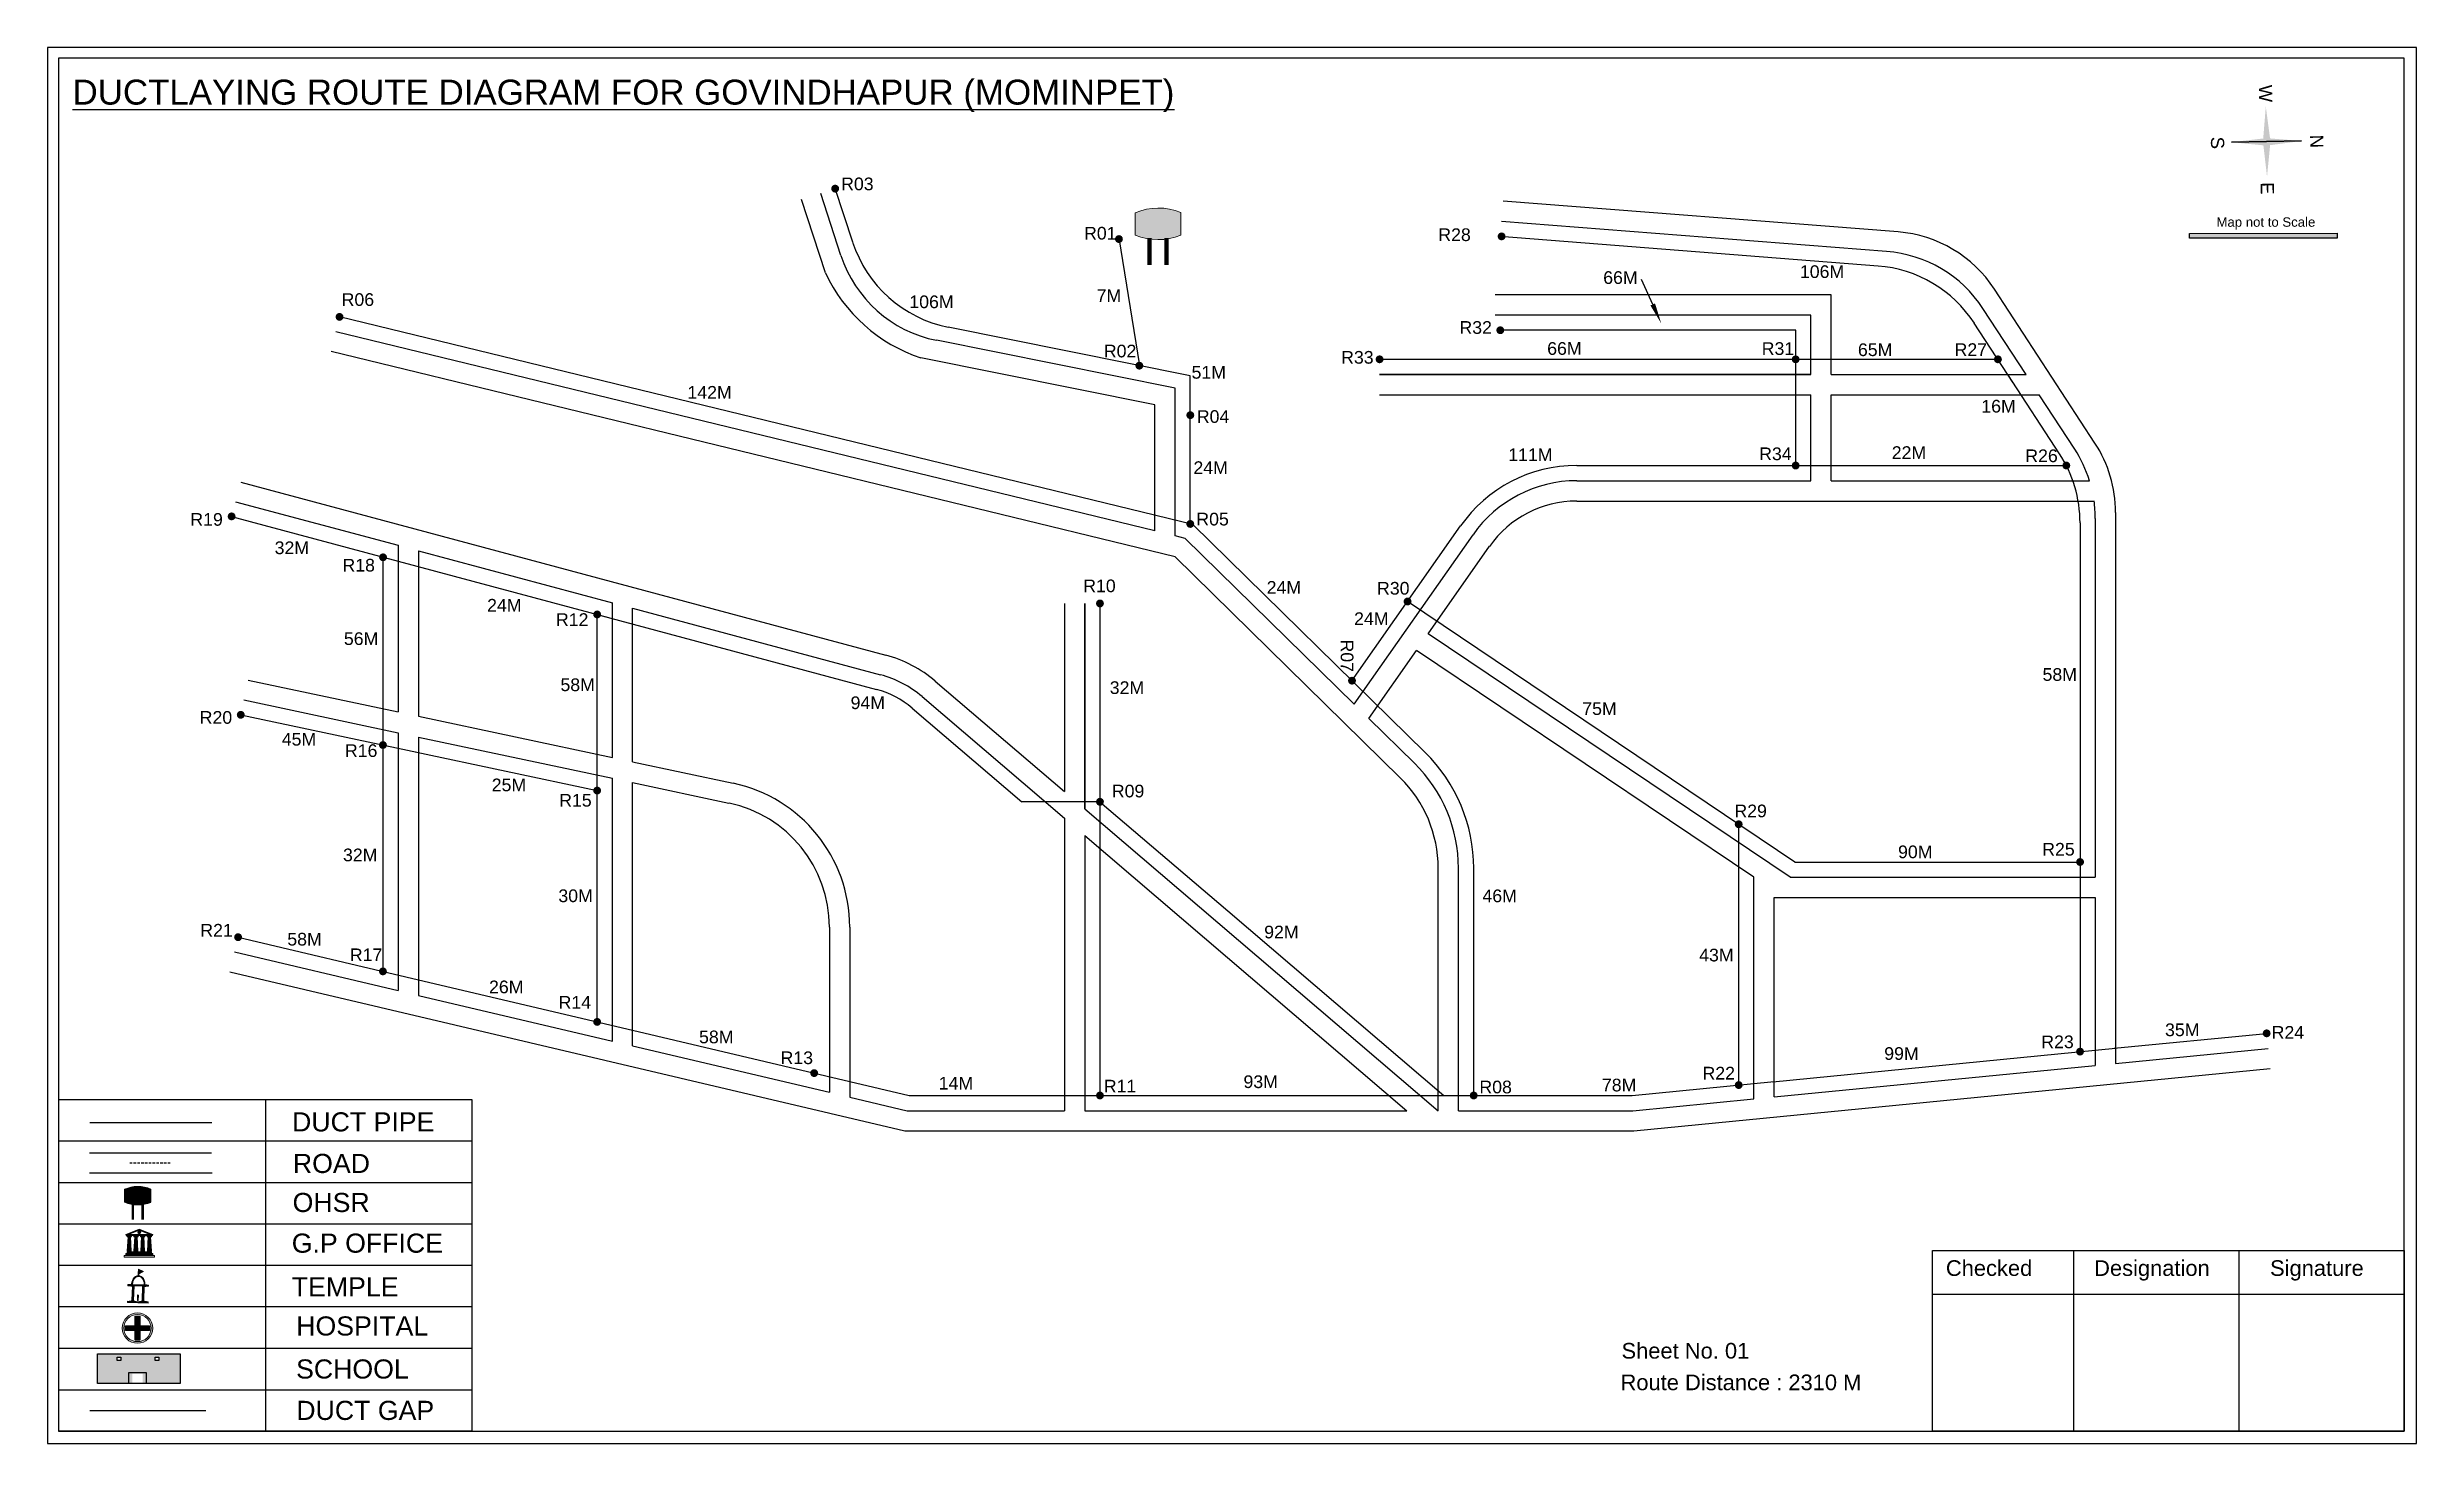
# Model space of a CAD drawing. Header units: inches. Extents: x 715 to 6358, y 46 to 1342.
# Drawn here: x 2664 to 3599, y 791 to 1342 of the extents above; entities that cross this region are included whole.
import ezdxf

# ---------------------------------------------------------------- set-up
doc = ezdxf.new("R2010")
doc.units = ezdxf.units.IN
doc.header["$MEASUREMENT"] = 0
doc.linetypes.add('DASHEDX2', pattern=[1.5, 1, -0.5])
for name, color, linetype in [('LANDMARK', 7, 'Continuous'), ('OHT', 7, 'Continuous'), ('PDF_Text', 5, 'Continuous'), ('pipe', 5, 'Continuous')]:
    doc.layers.add(name, color=color, linetype=linetype)
doc.styles.get("Standard").update_dxf_attribs({"font": 'arial.ttf'})

msp = doc.modelspace()

# ---------------------------------------------------------------- texts
at = {"color": 242, "true_color": 0xcd2027}
msp.add_text('%%UDUCTLAYING ROUTE DIAGRAM FOR GOVINDHAPUR (MOMINPET)', height=9.8438, dxfattribs=at).set_placement((2674.11, 1318.95))
for s, height, rotation, p in [('W', 5.2, 271.00631, (3536.62, 1326.7)), ('S', 5.2, 271.00631, (3517.66, 1306.23)), ('N', 5.2, 271.00631, (3556.81, 1307.02)), ('E', 5.2, 271.00631, (3537.3, 1288.28)), ('R07', 5, 270, (3174.4, 1107.96))]:
    msp.add_text(s, height=height, rotation=rotation).set_placement(p)
for s, height, p in [('R03', 5, (2977.31, 1285.17)), ('Map not to Scale', 3.7195, (3519.88, 1270.77)), ('R01', 5, (3073.15, 1265.72)), ('R28', 5, (3212.9, 1265.13)), ('66M', 5, (3277.95, 1248.22)), ('106M', 5, (3355.54, 1250.56)), ('R06', 5, (2780.26, 1239.55)), ('106M', 5, (3004.22, 1238.66)), ('7M', 5, (3078.1, 1241.06)), ('R32', 5, (3221.23, 1228.54)), ('66M', 5, (3255.85, 1220.25)), ('R31', 5, (3340.48, 1220.22)), ('65M', 5, (3378.43, 1219.76)), ('R27', 5, (3416.55, 1219.8)), ('R02', 5, (3080.95, 1219.25)), ('51M', 5, (3115.55, 1210.84)), ('R33', 5, (3174.56, 1216.76)), ('142M', 5, (2916.68, 1202.95)), ('R04', 5, (3117.63, 1193.41)), ('16M', 5, (3427.11, 1197.48)), ('24M', 5, (3116.29, 1173.25)), ('111M', 5, (3240.46, 1178.33)), ('R34', 5, (3339.47, 1178.71)), ('22M', 5, (3391.77, 1179.18)), ('R26', 5, (3444.45, 1177.92)), ('R19', 5, (2720.58, 1152.83)), ('R05', 5, (3117.44, 1152.95)), ('32M', 5, (2753.84, 1141.64)), ('R18', 5, (2780.58, 1134.78)), ('R10', 5, (3072.81, 1126.63)), ('24M', 5, (3145.18, 1126)), ('24M', 5, (2837.64, 1118.97)), ('R30', 5, (3188.72, 1125.67)), ('R12', 5, (2864.81, 1113.31)), ('24M', 5, (3179.67, 1113.68)), ('56M', 5, (2781.15, 1105.8)), ('58M', 5, (3451.25, 1091.66)), ('58M', 5, (2866.58, 1087.6)), ('94M', 5, (2981.05, 1080.51)), ('32M', 5, (3083.28, 1086.47)), ('R20', 5, (2724.27, 1074.73)), ('75M', 5, (3269.68, 1078.19)), ('45M', 5, (2756.65, 1066.12)), ('R16', 5, (2781.56, 1061.63)), ('25M', 5, (2839.46, 1048.11)), ('R15', 5, (2866.08, 1042.05)), ('R09', 5, (3084.11, 1045.69)), ('R29', 5, (3329.7, 1037.84)), ('32M', 5, (2780.79, 1020.49)), ('90M', 5, (3394.26, 1021.7)), ('R25', 5, (3451.13, 1022.73)), ('30M', 5, (2865.76, 1004.38)), ('46M', 5, (3230.3, 1004.35)), ('R21', 5, (2724.5, 990.78)), ('58M', 5, (2758.83, 987.26)), ('92M', 5, (3144.2, 990.08)), ('R17', 5, (2783.5, 981.09)), ('43M', 5, (3315.81, 981)), ('26M', 5, (2838.4, 968.43)), ('R14', 5, (2865.86, 962.34)), ('58M', 5, (2921.26, 948.7)), ('35M', 5, (3499.58, 951.51)), ('R24', 5, (3541.65, 950.5)), ('R13', 5, (2953.41, 940.48)), ('99M', 5, (3388.81, 942.15)), ('R23', 5, (3450.76, 946.76)), ('14M', 5, (3015.81, 930.45)), ('93M', 5, (3136.04, 931.04)), ('78M', 5, (3277.43, 929.72)), ('R22', 5, (3317.11, 934.41)), ('R11', 5, (3080.94, 929.29)), ('R08', 5, (3229.1, 928.95)), ('DUCT PIPE', 7.537, (2760.7, 913.93)), ('ROAD ', 7.537, (2761.02, 897.54)), ('OHSR', 7.537, (2760.92, 882.14)), ('G.P OFFICE', 7.537, (2760.58, 866.09)), ('Checked', 6.18, (3413.13, 856.94)), ('Designation', 6.1803, (3471.61, 856.94)), ('Signature', 6.18, (3541.02, 856.94)), ('TEMPLE', 7.537, (2760.58, 848.85)), ('HOSPITAL', 7.537, (2762.34, 833.43)), ('SCHOOL', 7.537, (2762.28, 816.46)), ('Sheet No. 01', 6.1803, (3285.17, 824.32)), ('Route Distance : 2310 M', 6.1803, (3284.78, 811.86)), ('DUCT GAP', 7.537, (2762.38, 800.13))]:
    msp.add_text(s, height=height).set_placement(p)

# ---------------------------------------------------------------- blocks, each defined once
blk = doc.blocks.new('OHT')
at = {"linetype": 'Continuous', "lineweight": 0, "true_color": 0x0ffffc}
blk.add_hatch(color=4, dxfattribs=at).paths.add_polyline_path([(0.012, 1), (0, 1, 0.101323), (-0.4, 0.916), (-0.4, 0.525, 0.194075), (0.399, 0.521), (0.399, 0.921, 0.097877)])
at = {"color": 4, "linetype": 'Continuous', "lineweight": 0, "true_color": 0x0ffffc, "flags": 128}
for points in [[(-0.4, 0.525), (-0.4, 0.916)], [(0.399, 0.521), (0.399, 0.921)]]:
    blk.add_lwpolyline(points, dxfattribs=at)
at = {"color": 4, "linetype": 'Continuous', "lineweight": 0, "true_color": 0x0ffffc, "const_width": 0.075, "flags": 128}
for points in [[(-0.15, 0), (-0.15, 0.475)], [(0.15, 0), (0.15, 0.473)]]:
    blk.add_lwpolyline(points, dxfattribs=at)
at = {"color": 4, "linetype": 'Continuous', "lineweight": 0, "true_color": 0x0ffffc}
for centre, radius, start, end in [((0.006, -0.019), 1.019, 67.3109, 113.4711), ((0.004, 1.513), 1.068, 247.7682, 291.7007)]:
    blk.add_arc(centre, radius, start, end, dxfattribs=at)
blk = doc.blocks.new('Government_Office')
at = {"linetype": 'Continuous', "lineweight": 0, "true_color": 0xff0000}
h = blk.add_hatch(color=1, dxfattribs=at)
h.paths.add_polyline_path([(0.44, 0.72), (0.45, 0.75), (0, 0.93), (-0.45, 0.75), (-0.44, 0.72)])
h.paths.add_polyline_path([(0.355, 0.75), (-0.355, 0.75), (0, 0.9)], flags=16)
h.paths.add_polyline_path([(0, 0.778, -1), (0, 0.872, -1)], flags=0)
h = blk.add_hatch(color=1, dxfattribs=at)
edge = h.paths.add_edge_path()
edge.add_arc((0, 0.825), 0.0467, 90, 270)
edge.add_arc((0, 0.825), 0.0467, 270, 450)
for points in [[(-0.5, 0.05), (0.5, 0.05), (0.5, 0), (-0.5, 0)], [(-0.45, 0.075), (-0.45, 0.12), (0.45, 0.12), (0.45, 0.075)], [(-0.4, 0.14), (-0.4, 0.18), (0.4, 0.18), (0.4, 0.14)]]:
    blk.add_hatch(color=1, dxfattribs=at).paths.add_polyline_path(points)
h = blk.add_hatch(color=1, dxfattribs=at)
edge = h.paths.add_edge_path()
edge.add_line((-0.27, 0.195), (-0.295, 0.675))
edge.add_line((-0.295, 0.675), (-0.29, 0.675))
edge.add_arc((-0.278, 0.688), 0.0176, 225.30401, 441.56588)
edge.add_line((-0.275, 0.705), (-0.395, 0.705))
edge.add_arc((-0.392, 0.688), 0.0176, 98.43412, 314.69599)
edge.add_line((-0.38, 0.675), (-0.375, 0.675))
edge.add_line((-0.375, 0.675), (-0.4, 0.195))
edge.add_line((-0.4, 0.195), (-0.27, 0.195))
h = blk.add_hatch(color=1, dxfattribs=at)
edge = h.paths.add_edge_path()
edge.add_line((-0.047, 0.195), (-0.072, 0.675))
edge.add_line((-0.072, 0.675), (-0.067, 0.675))
edge.add_arc((-0.054, 0.688), 0.0176, 225.30401, 441.56588)
edge.add_line((-0.052, 0.705), (-0.172, 0.705))
edge.add_arc((-0.169, 0.688), 0.0176, 98.43412, 314.69599)
edge.add_line((-0.157, 0.675), (-0.152, 0.675))
edge.add_line((-0.152, 0.675), (-0.177, 0.195))
edge.add_line((-0.177, 0.195), (-0.047, 0.195))
h = blk.add_hatch(color=1, dxfattribs=at)
edge = h.paths.add_edge_path()
edge.add_line((0.177, 0.195), (0.152, 0.675))
edge.add_line((0.152, 0.675), (0.157, 0.675))
edge.add_arc((0.169, 0.688), 0.0176, 225.30401, 441.56588)
edge.add_line((0.172, 0.705), (0.052, 0.705))
edge.add_arc((0.054, 0.688), 0.0176, 98.43412, 314.69599)
edge.add_line((0.067, 0.675), (0.072, 0.675))
edge.add_line((0.072, 0.675), (0.047, 0.195))
edge.add_line((0.047, 0.195), (0.177, 0.195))
h = blk.add_hatch(color=1, dxfattribs=at)
edge = h.paths.add_edge_path()
edge.add_line((0.4, 0.195), (0.375, 0.675))
edge.add_line((0.375, 0.675), (0.38, 0.675))
edge.add_arc((0.392, 0.688), 0.0176, 225.30401, 441.56588)
edge.add_line((0.395, 0.705), (0.275, 0.705))
edge.add_arc((0.278, 0.688), 0.0176, 98.43412, 314.69599)
edge.add_line((0.29, 0.675), (0.295, 0.675))
edge.add_line((0.295, 0.675), (0.27, 0.195))
edge.add_line((0.27, 0.195), (0.4, 0.195))
at = {"color": 1, "linetype": 'Continuous', "lineweight": 0, "true_color": 0xff0000, "flags": 128}
for points in [[(-0.45, 0.75), (-0.44, 0.72), (0.44, 0.72), (0.45, 0.75), (0, 0.93)], [(-0.355, 0.75), (0.355, 0.75), (0, 0.9)], [(-0.5, 0.05), (0.5, 0.05), (0.5, 0), (-0.5, 0)], [(-0.45, 0.075), (-0.45, 0.12), (0.45, 0.12), (0.45, 0.075)], [(-0.4, 0.14), (-0.4, 0.18), (0.4, 0.18), (0.4, 0.14)]]:
    blk.add_lwpolyline(points, close=True, dxfattribs=at)
for points in [[(0, 0.872, 1), (0, 0.778, 1)], [(-0.27, 0.195), (-0.295, 0.675), (-0.29, 0.675, 1.379694), (-0.275, 0.705), (-0.395, 0.705, 1.379694), (-0.38, 0.675), (-0.375, 0.675), (-0.4, 0.195)], [(-0.047, 0.195), (-0.072, 0.675), (-0.067, 0.675, 1.379694), (-0.052, 0.705), (-0.172, 0.705, 1.379694), (-0.157, 0.675), (-0.152, 0.675), (-0.177, 0.195)], [(0.177, 0.195), (0.152, 0.675), (0.157, 0.675, 1.379694), (0.172, 0.705), (0.052, 0.705, 1.379694), (0.067, 0.675), (0.072, 0.675), (0.047, 0.195)], [(0.4, 0.195), (0.375, 0.675), (0.38, 0.675, 1.379694), (0.395, 0.705), (0.275, 0.705, 1.379694), (0.29, 0.675), (0.295, 0.675), (0.27, 0.195)]]:
    blk.add_lwpolyline(points, format="xyb", close=True, dxfattribs=at)
blk = doc.blocks.new('Temple')
at = {"linetype": 'Continuous', "lineweight": 0, "true_color": 0xff0000}
h = blk.add_hatch(color=1, dxfattribs=at)
edge = h.paths.add_edge_path()
edge.add_line((0.175, 0.49), (0.225, 0.49))
edge.add_line((0.225, 0.49), (0.225, 0.497))
edge.add_line((0.225, 0.497), (0.307, 0.497))
edge.add_line((0.307, 0.497), (0.307, 0.533))
edge.add_line((0.307, 0.533), (0.257, 0.533))
edge.add_line((0.257, 0.533), (0.257, 0.54))
edge.add_line((0.257, 0.54), (0.2, 0.54))
edge.add_spline(control_points=[(0.2, 0.54), (0.2, 0.589), (0.19, 0.638), (0.142, 0.743), (0.092, 0.79), (0.027, 0.805), (0.02, 0.806), (0.012, 0.806)], knot_values=[4.712389, 4.712389, 4.712389, 4.712389, 5.278166, 5.278166, 6.117402, 6.117402, 6.223801, 6.223801, 6.223801, 6.223801], degree=3, periodic=0)
edge.add_line((0.012, 0.806), (0.012, 0.79))
edge.add_line((0.012, 0.79), (-0.012, 0.79))
edge.add_line((-0.012, 0.79), (-0.012, 0.806))
edge.add_spline(control_points=[(-0.012, 0.806), (-0.055, 0.802), (-0.096, 0.781), (-0.171, 0.699), (-0.197, 0.628), (-0.2, 0.55), (-0.2, 0.545), (-0.2, 0.54)], knot_values=[6.343965, 6.343965, 6.343965, 6.343965, 6.956638, 6.956638, 7.795874, 7.795874, 7.853982, 7.853982, 7.853982, 7.853982], degree=3, periodic=0)
edge.add_line((-0.2, 0.54), (-0.257, 0.54))
edge.add_line((-0.257, 0.54), (-0.257, 0.533))
edge.add_line((-0.257, 0.533), (-0.307, 0.533))
edge.add_line((-0.307, 0.533), (-0.307, 0.497))
edge.add_line((-0.307, 0.497), (-0.225, 0.497))
edge.add_line((-0.225, 0.497), (-0.225, 0.49))
edge.add_line((-0.225, 0.49), (-0.175, 0.49))
edge.add_line((-0.175, 0.49), (-0.175, 0.07))
edge.add_arc((-0.205, 0.07), 0.03, -90, 0, ccw=False)
edge.add_line((-0.205, 0.04), (-0.257, 0.04))
edge.add_line((-0.257, 0.04), (-0.257, 0.033))
edge.add_line((-0.257, 0.033), (-0.307, 0.033))
edge.add_line((-0.307, 0.033), (-0.307, 0))
edge.add_line((-0.307, 0), (0.307, 0))
edge.add_line((0.307, 0), (0.307, 0.033))
edge.add_line((0.307, 0.033), (0.257, 0.033))
edge.add_line((0.257, 0.033), (0.257, 0.04))
edge.add_line((0.257, 0.04), (0.205, 0.04))
edge.add_arc((0.205, 0.07), 0.03, 180, 270, ccw=False)
edge.add_line((0.175, 0.07), (0.175, 0.49))
h.paths.add_polyline_path([(0.125, 0.07, -0.414214), (0.095, 0.04), (0.05, 0.04), (0.05, 0.033), (-0.05, 0.033), (-0.05, 0.04), (-0.095, 0.04, -0.414214), (-0.125, 0.07), (-0.125, 0.497), (0.125, 0.497)], flags=16)
edge = h.paths.add_edge_path(flags=16)
edge.add_ellipse((0, 0.54), major_axis=(0, 0.242), ratio=0.722808, start_angle=270, end_angle=450, ccw=False)
edge.add_line((0.175, 0.54), (-0.175, 0.54))
h.paths.add_polyline_path([(0.012, 0.23), (0.012, 0.07), (-0.012, 0.07), (-0.012, 0.23)], flags=0)
h = blk.add_hatch(color=1, dxfattribs=at)
edge = h.paths.add_edge_path()
edge.add_line((0.012, 0.857), (0, 0.85))
edge.add_line((0, 0.85), (-0.003, 0.925))
edge.add_line((-0.003, 0.925), (-0.012, 0.925))
edge.add_line((-0.012, 0.925), (-0.012, 0.806))
edge.add_spline(control_points=[(-0.012, 0.806), (-0.004, 0.807), (0.004, 0.807), (0.012, 0.806)], knot_values=[6.223801, 6.223801, 6.223801, 6.223801, 6.343965, 6.343965, 6.343965, 6.343965], degree=3, periodic=0)
edge.add_line((0.012, 0.806), (0.012, 0.857))
h = blk.add_hatch(color=1, dxfattribs=at)
edge = h.paths.add_edge_path()
edge.add_line((0.012, 0.79), (0.012, 0.806))
edge.add_spline(control_points=[(0.012, 0.806), (0.004, 0.807), (-0.004, 0.807), (-0.012, 0.806)], knot_values=[6.223801, 6.223801, 6.223801, 6.223801, 6.343965, 6.343965, 6.343965, 6.343965], degree=3, periodic=0)
edge.add_line((-0.012, 0.806), (-0.012, 0.79))
edge.add_line((-0.012, 0.79), (0.012, 0.79))
at = {"linetype": 'Continuous', "lineweight": 0, "true_color": 0xe66000}
blk.add_hatch(color=32, dxfattribs=at).paths.add_polyline_path([(-0.006, 1), (0.147, 0.931), (0, 0.85)])
at = {"color": 1, "linetype": 'Continuous', "lineweight": 0, "true_color": 0xff0000, "flags": 128}
for points in [[(0.012, 0.925), (-0.012, 0.925), (-0.012, 0.79), (0.012, 0.79)], [(0.012, 0.23), (-0.012, 0.23), (-0.012, 0.07), (0.012, 0.07)]]:
    blk.add_lwpolyline(points, close=True, dxfattribs=at)
at = {"color": 32, "linetype": 'Continuous', "lineweight": 0, "true_color": 0xe66000, "flags": 128}
blk.add_lwpolyline([(-0.006, 1), (0.147, 0.931), (0, 0.85), (-0.006, 1)], dxfattribs=at)
at = {"color": 1, "linetype": 'Continuous', "lineweight": 0, "true_color": 0xff0000, "flags": 128}
blk.add_lwpolyline([(0.2, 0.54), (0.257, 0.54), (0.257, 0.533), (0.307, 0.533), (0.307, 0.497), (0.225, 0.497), (0.225, 0.49), (0.175, 0.49), (0.175, 0.07, 0.414214), (0.205, 0.04), (0.257, 0.04), (0.257, 0.033), (0.307, 0.033), (0.307, 0), (-0.307, 0), (-0.307, 0.033), (-0.257, 0.033), (-0.257, 0.04), (-0.205, 0.04, 0.414214), (-0.175, 0.07), (-0.175, 0.49), (-0.225, 0.49), (-0.225, 0.497), (-0.307, 0.497), (-0.307, 0.533), (-0.257, 0.533), (-0.257, 0.54), (-0.2, 0.54)], format="xyb", dxfattribs=at)
blk.add_lwpolyline([(-0.175, 0.54), (0.175, 0.54)], dxfattribs=at)
blk.add_lwpolyline([(0.125, 0.497), (0.125, 0.07, -0.414214), (0.095, 0.04), (0.05, 0.04), (0.05, 0.033), (-0.05, 0.033), (-0.05, 0.04), (-0.095, 0.04, -0.414214), (-0.125, 0.07), (-0.125, 0.497)], format="xyb", close=True, dxfattribs=at)
at = {"color": 1, "linetype": 'Continuous', "lineweight": 0, "true_color": 0xff0000}
blk.add_ellipse((0, 0.54), major_axis=(0, 0.242), ratio=0.722808, start_param=4.712389, end_param=7.853982, dxfattribs=at)
blk.add_open_spline([(0.2, 0.54), (0.2, 0.589), (0.19, 0.638), (0.142, 0.743), (0.092, 0.79), (-0.023, 0.816), (-0.085, 0.794), (-0.171, 0.699), (-0.197, 0.628), (-0.2, 0.55), (-0.2, 0.545), (-0.2, 0.54)], degree=3, knots=[4.712389, 4.712389, 4.712389, 4.712389, 5.278166, 5.278166, 6.117402, 6.117402, 6.956638, 6.956638, 7.795874, 7.795874, 7.853982, 7.853982, 7.853982, 7.853982], dxfattribs=at)
blk = doc.blocks.new('*U23')
at = {"color": 0, "linetype": 'DASHEDX2', "transparency": 16777216}
blk.add_line((-8.22, 0), (8.01, 0), dxfattribs=at)
blk = doc.blocks.new('Hospital')
at = {"linetype": 'Continuous', "lineweight": 0, "true_color": 0x000000}
h = blk.add_hatch(color=18, dxfattribs=at)
h.paths.add_polyline_path([(-0.5, 0, 1), (0.5, 0, 1)])
h.paths.add_polyline_path([(0.446, 0, -1), (-0.446, 0, -1)], flags=16)
at = {"linetype": 'Continuous', "true_color": 0xff0000}
blk.add_hatch(color=1, dxfattribs=at).paths.add_polyline_path([(-0.394, 0.08), (-0.08, 0.08), (-0.08, 0.394), (0.08, 0.394), (0.08, 0.08), (0.394, 0.08), (0.394, -0.08), (0.08, -0.08), (0.08, -0.394), (-0.08, -0.394), (-0.08, -0.08), (-0.394, -0.08)])
at = {"color": 1, "linetype": 'Continuous', "true_color": 0xff0000, "flags": 128}
blk.add_lwpolyline([(-0.394, 0.08), (-0.08, 0.08), (-0.08, 0.394), (0.08, 0.394), (0.08, 0.08), (0.394, 0.08), (0.394, -0.08), (0.08, -0.08), (0.08, -0.394), (-0.08, -0.394), (-0.08, -0.08), (-0.394, -0.08)], close=True, dxfattribs=at)
at = {"color": 18, "linetype": 'Continuous', "lineweight": 0, "true_color": 0x000000}
for radius in [0.5, 0.446]:
    blk.add_circle((0, 0), radius, dxfattribs=at)

# ---------------------------------------------------------------- hatches: boundary and pattern name
at = {"ltscale": 0.5}
h = msp.add_hatch(color=5, dxfattribs=at)
h.dxf.hatch_style = 1
h.paths.add_polyline_path([(2976.52, 1285.8, 1), (2973.4, 1285.8, 1)])
h = msp.add_hatch(color=5, dxfattribs=at)
h.dxf.hatch_style = 1
h.paths.add_polyline_path([(3088.45, 1265.91, 1), (3085.33, 1265.91, 1)])
h = msp.add_hatch(color=5, dxfattribs=at)
h.dxf.hatch_style = 1
h.paths.add_polyline_path([(3239.41, 1266.96, 1), (3236.3, 1266.96, 1)])
at = {"true_color": 0x0093dd}
h = msp.add_hatch(color=142, dxfattribs=at)
h.dxf.hatch_style = 1
h.paths.add_polyline_path([(3509.19, 1268.14), (3509.19, 1266.2), (3567.47, 1266.33), (3567.47, 1268.27)])
at = {"ltscale": 0.5}
h = msp.add_hatch(color=5, dxfattribs=at)
h.dxf.hatch_style = 1
h.paths.add_polyline_path([(2780.99, 1235.21, 1), (2777.87, 1235.21, 1)])
h = msp.add_hatch(color=5, dxfattribs=at)
h.dxf.hatch_style = 1
h.paths.add_polyline_path([(3238.91, 1229.95, 1), (3235.79, 1229.95, 1)])
h = msp.add_hatch(color=5, dxfattribs=at)
h.dxf.hatch_style = 1
h.paths.add_polyline_path([(3096.51, 1215.96, 1), (3093.39, 1215.96, 1)])
h = msp.add_hatch(color=5, dxfattribs=at)
h.dxf.hatch_style = 1
h.paths.add_polyline_path([(3191.29, 1218.48, 1), (3188.17, 1218.48, 1)])
h = msp.add_hatch(color=5, dxfattribs=at)
h.dxf.hatch_style = 1
h.paths.add_polyline_path([(3355.43, 1218.48, 1), (3352.31, 1218.48, 1)])
h = msp.add_hatch(color=5, dxfattribs=at)
h.dxf.hatch_style = 1
h.paths.add_polyline_path([(3435.22, 1218.48, 1), (3432.1, 1218.48, 1)])
h = msp.add_hatch(color=5, dxfattribs=at)
h.dxf.hatch_style = 1
h.paths.add_polyline_path([(3116.62, 1196.45, 1), (3113.5, 1196.45, 1)])
h = msp.add_hatch(color=5, dxfattribs=at)
h.dxf.hatch_style = 1
h.paths.add_polyline_path([(3355.43, 1176.59, 1), (3352.31, 1176.59, 1)])
h = msp.add_hatch(color=5, dxfattribs=at)
h.dxf.hatch_style = 1
h.paths.add_polyline_path([(3462.19, 1176.59, 1), (3459.08, 1176.59, 1)])
h = msp.add_hatch(color=5, dxfattribs=at)
h.dxf.hatch_style = 1
h.paths.add_polyline_path([(2738.42, 1156.53, 1), (2735.3, 1156.53, 1)])
h = msp.add_hatch(color=5, dxfattribs=at)
h.dxf.hatch_style = 1
h.paths.add_polyline_path([(3116.6, 1153.55, 1), (3113.48, 1153.55, 1)])
h = msp.add_hatch(color=5, dxfattribs=at)
h.dxf.hatch_style = 1
h.paths.add_polyline_path([(2798.16, 1140.38, 1), (2795.04, 1140.38, 1)])
h = msp.add_hatch(color=5, dxfattribs=at)
h.dxf.hatch_style = 1
h.paths.add_polyline_path([(3080.97, 1122.18, 1), (3077.85, 1122.18, 1)])
h = msp.add_hatch(color=5, dxfattribs=at)
h.dxf.hatch_style = 1
h.paths.add_polyline_path([(3202.33, 1122.96, 1), (3199.21, 1122.96, 1)])
h = msp.add_hatch(color=5, dxfattribs=at)
h.dxf.hatch_style = 1
h.paths.add_polyline_path([(2882.61, 1117.85, 1), (2879.49, 1117.85, 1)])
h = msp.add_hatch(color=5, dxfattribs=at)
h.dxf.hatch_style = 1
h.paths.add_polyline_path([(3180.4, 1091.71, 1), (3177.28, 1091.71, 1)])
h = msp.add_hatch(color=5, dxfattribs=at)
h.dxf.hatch_style = 1
h.paths.add_polyline_path([(2742.03, 1078.26, 1), (2738.91, 1078.26, 1)])
h = msp.add_hatch(color=5, dxfattribs=at)
h.dxf.hatch_style = 1
h.paths.add_polyline_path([(2798.11, 1066.34, 1), (2794.99, 1066.34, 1)])
h = msp.add_hatch(color=5, dxfattribs=at)
h.dxf.hatch_style = 1
h.paths.add_polyline_path([(2882.61, 1048.38, 1), (2879.49, 1048.38, 1)])
h = msp.add_hatch(color=5, dxfattribs=at)
h.dxf.hatch_style = 1
h.paths.add_polyline_path([(3080.97, 1043.94, 1), (3077.85, 1043.94, 1)])
h = msp.add_hatch(color=5, dxfattribs=at)
h.dxf.hatch_style = 1
h.paths.add_polyline_path([(3332.95, 1035.1, 1), (3329.83, 1035.1, 1)])
h = msp.add_hatch(color=5, dxfattribs=at)
h.dxf.hatch_style = 1
h.paths.add_polyline_path([(3467.62, 1020.2, 1), (3464.5, 1020.2, 1)])
h = msp.add_hatch(color=5, dxfattribs=at)
h.dxf.hatch_style = 1
h.paths.add_polyline_path([(2740.97, 990.55, 1), (2737.85, 990.55, 1)])
h = msp.add_hatch(color=5, dxfattribs=at)
h.dxf.hatch_style = 1
h.paths.add_polyline_path([(2798.11, 977.06, 1), (2794.99, 977.06, 1)])
h = msp.add_hatch(color=5, dxfattribs=at)
h.dxf.hatch_style = 1
h.paths.add_polyline_path([(2882.61, 957.13, 1), (2879.49, 957.13, 1)])
h = msp.add_hatch(color=5, dxfattribs=at)
h.dxf.hatch_style = 1
h.paths.add_polyline_path([(3541.22, 952.62, 1), (3538.1, 952.62, 1)])
h = msp.add_hatch(color=5, dxfattribs=at)
h.dxf.hatch_style = 1
h.paths.add_polyline_path([(3467.62, 945.41, 1), (3464.5, 945.41, 1)])
h = msp.add_hatch(color=5, dxfattribs=at)
h.dxf.hatch_style = 1
h.paths.add_polyline_path([(2968.23, 936.93, 1), (2965.12, 936.93, 1)])
h = msp.add_hatch(color=5, dxfattribs=at)
h.dxf.hatch_style = 1
h.paths.add_polyline_path([(3080.97, 928.1, 1), (3077.85, 928.1, 1)])
h = msp.add_hatch(color=5, dxfattribs=at)
h.dxf.hatch_style = 1
h.paths.add_polyline_path([(3228.42, 928.1, 1), (3225.3, 928.1, 1)])
h = msp.add_hatch(color=5, dxfattribs=at)
h.dxf.hatch_style = 1
h.paths.add_polyline_path([(3332.95, 932.22, 1), (3329.83, 932.22, 1)])
at = {"true_color": 0xc8c92d}
h = msp.add_hatch(color=52, dxfattribs=at)
h.dxf.hatch_style = 1
h.paths.add_polyline_path([(2690.39, 826.16), (2683.92, 826.16), (2683.92, 814.52), (2690.39, 814.52)])
h.paths.add_polyline_path([(2716.48, 826.16), (2710.01, 826.16), (2710.01, 814.52), (2716.48, 814.52)])
at = {"true_color": 0x293189}
h = msp.add_hatch(color=177, dxfattribs=at)
h.dxf.hatch_style = 1
h.paths.add_polyline_path([(2710.01, 826.16), (2690.39, 826.16), (2690.39, 814.52), (2697.75, 814.52), (2697.75, 818.33), (2701.8, 818.33), (2701.8, 814.52), (2710.01, 814.52)])
h.paths.add_polyline_path([(2693.19, 823.56), (2691.75, 823.56), (2691.75, 824.89), (2693.19, 824.89)], flags=16)
h.paths.add_polyline_path([(2706.71, 823.56), (2706.71, 824.89), (2708.15, 824.89), (2708.15, 823.56)], flags=16)

# ---------------------------------------------------------------- linework, layer by layer
for p, q in [((3525.77, 1304.12), (3553.39, 1304.6)), ((3553.39, 1304.6), (3525.77, 1304.12)), ((3525.77, 1304.12), (3553.39, 1304.6)), ((3539.56, 1304.36), (3525.77, 1304.12)), ((2971.08, 1252.56), (2961.65, 1281.46)), ((2977.24, 1259.48), (2969.26, 1283.94)), ((3394.31, 1268.7), (3238.43, 1280.81)), ((3389.76, 1261.03), (3237.81, 1272.84)), ((3367.87, 1243.95), (3235.28, 1243.95)), ((3297.48, 1240.12), (3293.06, 1249.99)), ((3367.87, 1212.48), (3367.87, 1243.95)), ((3471.94, 1185.42), (3432.31, 1246.17)), ((3359.87, 1235.95), (3235.28, 1235.95)), ((3359.87, 1212.48), (3359.87, 1235.95)), ((3444.74, 1212.48), (3427.76, 1238.5)), ((3101.04, 1150.78), (2778.01, 1229.38)), ((3109.04, 1207.09), (3014.93, 1225.97)), ((3109.04, 1140.6), (2776.12, 1221.61)), ((3101.04, 1200.53), (3008.78, 1219.05)), ((3109.04, 1148.83), (3109.04, 1207.09)), ((3359.87, 1212.48), (3189.73, 1212.48)), ((3189.73, 1212.48), (3359.87, 1212.48)), ((3367.87, 1212.48), (3444.74, 1212.48)), ((3101.04, 1150.78), (3101.04, 1200.53)), ((3189.73, 1204.48), (3359.87, 1204.48)), ((3359.87, 1170.59), (3359.87, 1204.48)), ((3367.87, 1170.59), (3367.87, 1204.48)), ((3367.87, 1204.48), (3449.96, 1204.48)), ((3463.94, 1183.05), (3449.96, 1204.48)), ((2740.49, 1170.06), (2994.93, 1101.79)), ((3267.51, 1170.59), (3359.87, 1170.59)), ((3367.87, 1170.59), (3469.8, 1170.59)), ((2738.42, 1162.33), (2802.55, 1145.12)), ((3267.51, 1162.59), (3471.59, 1162.59)), ((3472.06, 1155.73), (3472.06, 1014.2)), ((3480.06, 1158.11), (3480.06, 940.76)), ((2802.55, 1145.12), (2802.55, 1079.38)), ((2810.55, 1142.98), (2887.05, 1122.45)), ((2810.55, 1142.98), (2810.55, 1077.68)), ((3113.07, 1147.85), (3109.04, 1148.83)), ((3197.88, 1053.41), (3109.04, 1140.6)), ((3109.04, 1140.6), (3109.04, 1140.6)), ((3179.69, 1082.48), (3113.07, 1147.85)), ((3179.69, 1082.48), (3226.58, 1149.31)), ((3208.94, 1110.24), (3233.13, 1144.72)), ((2887.05, 1061.42), (2887.05, 1122.45)), ((3065.41, 1122.18), (3065.41, 1048)), ((3073.41, 1041.17), (3073.41, 1122.18)), ((3073.41, 1122.18), (3073.41, 1041.17)), ((2895.05, 1120.31), (2992.86, 1094.06)), ((2895.05, 1059.71), (2895.05, 1120.31)), ((3202.3, 1114.7), (3202.17, 1114.79)), ((3185.48, 1076.8), (3204.34, 1103.69)), ((3337.39, 1014.2), (3204.34, 1103.69)), ((3351.72, 1014.2), (3208.94, 1110.24)), ((2743.38, 1091.96), (2802.55, 1079.38)), ((3009.25, 1085.44), (3065.41, 1037.48)), ((3014.44, 1091.52), (3065.41, 1048)), ((2741.72, 1084.13), (2802.55, 1071.2)), ((2810.55, 1077.68), (2887.05, 1061.42)), ((3203.48, 1059.12), (3185.48, 1076.8)), ((2802.55, 1071.2), (2802.55, 969.48)), ((2810.55, 1069.5), (2887.05, 1053.24)), ((2810.55, 1069.5), (2810.55, 967.6)), ((2895.05, 1059.71), (2934.74, 1051.28)), ((2887.05, 949.55), (2887.05, 1053.24)), ((2895.05, 1051.54), (2933.07, 1043.45)), ((2895.05, 947.66), (2895.05, 1051.54)), ((3065.41, 1037.48), (3065.41, 922.1)), ((3073.41, 1041.17), (3125.91, 996.35)), ((3073.41, 1030.65), (3073.41, 922.1)), ((3073.41, 1030.65), (3120.72, 990.26)), ((3212.86, 922.1), (3212.86, 1017.73)), ((3220.86, 922.1), (3220.86, 1017.73)), ((3337.39, 926.78), (3337.39, 1014.2)), ((3351.72, 1014.2), (3472.06, 1014.2)), ((3345.39, 927.57), (3345.39, 1006.2)), ((3345.39, 1006.2), (3472.06, 1006.2)), ((3472.06, 1006.2), (3472.06, 939.97)), ((2972.68, 994.54), (2972.68, 929.35)), ((2980.68, 994.54), (2980.68, 927.46)), ((3125.91, 996.35), (3212.86, 922.1)), ((2738.03, 984.71), (2802.55, 969.48)), ((3120.72, 990.26), (3200.54, 922.1)), ((2736.2, 976.92), (3002.46, 914.1)), ((2810.55, 967.6), (2887.05, 949.55)), ((2895.05, 947.66), (2972.68, 929.35)), ((3480.06, 940.76), (3540.24, 946.65)), ((3290.02, 914.1), (3541.02, 938.69)), ((3345.39, 927.57), (3472.06, 939.97)), ((2668.5, 926.37), (2668.5, 796.99)), ((2750.16, 926.37), (2750.16, 795.72)), ((2980.68, 927.46), (3003.39, 922.1)), ((3289.63, 922.1), (3337.39, 926.78)), ((3003.39, 922.1), (3065.41, 922.1)), ((3073.41, 922.1), (3200.54, 922.1)), ((3220.86, 922.1), (3289.63, 922.1)), ((2831.81, 910.04), (2668.5, 910.04)), ((3002.46, 914.1), (3290.02, 914.1)), ((2680.74, 905.53), (2728.92, 905.53)), ((2680.74, 897.63), (2729.17, 897.63)), ((2831.81, 893.71), (2668.5, 893.71)), ((2831.81, 877.38), (2668.5, 877.38)), ((2831.81, 861.04), (2668.5, 861.04)), ((2831.81, 844.71), (2668.5, 844.71)), ((2668.5, 828.38), (2831.81, 828.38)), ((2668.5, 812.05), (2831.81, 812.05)), ((2668.5, 796.99), (2668.5, 795.72)), ((2668.5, 796.74), (2668.5, 795.74)), ((2831.81, 795.72), (2668.5, 795.72))]:
    msp.add_line(p, q)
at = {"color": 1}
msp.add_line((3553.39, 1304.6), (3539.57, 1304.36), dxfattribs=at)
at = {"color": 5}
msp.add_line((3086.91, 1266.41), (3095.03, 1216.02), dxfattribs=at)
at = {"color": 242, "true_color": 0xcd2027}
for p, q in [((3463.41, 866.96), (3463.41, 795.68)), ((3528.73, 866.96), (3528.73, 795.68)), ((3407.8, 849.69), (3593.89, 849.69))]:
    msp.add_line(p, q, dxfattribs=at)
for points in [[(2664.18, 1341.51), (2664.18, 790.79), (3598.83, 790.79), (3598.83, 1341.51)], [(2668.5, 1337.3), (2668.5, 795.74), (3593.89, 795.74), (3593.89, 1337.3)], [(2716.55, 826.16), (2716.55, 814.52), (2683.92, 814.52), (2683.92, 826.16)], [(2693.19, 824.89), (2693.19, 823.56), (2691.75, 823.56), (2691.75, 824.89)], [(2706.71, 823.56), (2706.71, 824.89), (2708.15, 824.89), (2708.15, 823.56)]]:
    msp.add_lwpolyline(points, close=True)
at = {"color": 142, "true_color": 0x0093dd}
msp.add_lwpolyline([(3567.48, 1266.33), (3509.19, 1266.2), (3509.19, 1268.14), (3567.47, 1268.27), (3567.47, 1266.33)], dxfattribs=at)
for points in [[(2831.81, 795.72), (2831.81, 926.37), (2668.5, 926.37)], [(2696.35, 814.52), (2696.35, 818.82), (2703.2, 818.82), (2703.2, 814.52)]]:
    msp.add_lwpolyline(points)
at = {"color": 242, "true_color": 0xcd2027}
msp.add_lwpolyline([(3593.89, 795.68), (3407.8, 795.68), (3407.8, 866.96), (3593.89, 866.96)], close=True, dxfattribs=at)
for centre, radius, start, end in [((3390.43, 1218.85), 50, 33.11777, 85.55538), ((3028.95, 1279.7), 63.92, 205.12543, 251.60051), ((3024.77, 1275), 50, 198.07436, 258.65159), ((3385.89, 1211.18), 50, 33.11777, 85.55538), ((3422.06, 1155.73), 50, 17.29741, 33.11777), ((3430.06, 1158.11), 50, 0, 33.11777), ((3267.51, 1120.59), 50, 90, 144.94687), ((3267.51, 1120.59), 42, 90, 144.94687), ((3422.06, 1155.73), 50, 0, 7.89347), ((2981.97, 1053.5), 42, 49.50794, 74.98129), ((2981.97, 1053.5), 50, 49.50794, 74.98129), ((3162.86, 1017.73), 58, 0, 45.54039), ((2922.68, 994.54), 58, 0, 77.99808), ((3162.86, 1017.73), 50, 0, 45.54039), ((2922.68, 994.54), 50, 0, 77.99808)]:
    msp.add_arc(centre, radius, start, end)
for points in [[(3538.21, 1304.32), (3541.18, 1304.38), (3539.34, 1318.17)], [(3538.21, 1304.32), (3541.18, 1304.38), (3539.34, 1318.17)], [(3539.54, 1305.72), (3539.6, 1302.76), (3525.77, 1304.12)], [(3539.54, 1305.72), (3539.6, 1302.76), (3525.77, 1304.12)], [(3538.22, 1304.32), (3541.18, 1304.38), (3539.82, 1290.56)], [(3538.22, 1304.32), (3541.18, 1304.38), (3539.82, 1290.56)], [(3298.39, 1240.53), (3296.58, 1239.71), (3300.84, 1232.62)]]:
    msp.add_solid(points)
at = {"color": 1}
msp.add_solid([(3539.54, 1305.73), (3539.6, 1302.76), (3553.39, 1304.6)], dxfattribs=at)
msp.add_solid([(3539.54, 1305.73), (3539.6, 1302.76), (3553.39, 1304.6)], dxfattribs=at)
at = {"layer": 'OHT', "color": 5}
msp.add_line((2680.92, 917.48), (2729.1, 917.48), dxfattribs=at)
at = {"layer": 'OHT', "color": 1}
msp.add_line((2680.92, 803.88), (2726.69, 803.88), dxfattribs=at)
at = {"layer": 'PDF_Text'}
msp.add_line((3479.47, 946.73), (3539.66, 952.62), dxfattribs=at)
at = {"layer": 'pipe'}
for p, q in [((2981.86, 1264.68), (2974.96, 1285.8)), ((3386.35, 1255.27), (3237.35, 1266.86)), ((3116.09, 1153.29), (2779.43, 1235.21)), ((3115.04, 1212), (3019.55, 1231.17)), ((3353.87, 1229.95), (3237.12, 1229.95)), ((3353.87, 1218.48), (3353.87, 1229.95)), ((3439.71, 1209.2), (3424.35, 1232.74)), ((3189.73, 1218.48), (3367.87, 1218.48)), ((3353.87, 1176.59), (3353.87, 1218.48)), ((3367.87, 1218.48), (3433.66, 1218.48)), ((3115.04, 1153.55), (3115.04, 1212)), ((3457.94, 1181.26), (3437.57, 1212.48)), ((3267.51, 1176.59), (3367.87, 1176.59)), ((3367.87, 1176.59), (3460.98, 1176.59)), ((2736.86, 1156.53), (2802.55, 1138.91)), ((3207.69, 1063.41), (3116.09, 1153.29)), ((3178.84, 1091.71), (3221.67, 1152.76)), ((3466.06, 1153.94), (3466.06, 1006.2)), ((2796.55, 1140.52), (2796.55, 1066.34)), ((2802.55, 1138.91), (2885.49, 1116.66)), ((3079.41, 1122.18), (3079.41, 1041.17)), ((3353.55, 1020.2), (3200.77, 1122.96)), ((2881.05, 1117.85), (2991.3, 1088.27)), ((2881.05, 1048.38), (2881.05, 1117.85)), ((2740.47, 1078.26), (2810.55, 1063.36)), ((3005.35, 1080.88), (3048.61, 1043.94)), ((2796.55, 1071.2), (2796.55, 977.06)), ((2809.3, 1063.63), (2881.05, 1048.38)), ((2881.05, 957.13), (2881.05, 1053.24)), ((3079.41, 1043.94), (3048.61, 1043.94)), ((3079.41, 1043.94), (3079.41, 928.1)), ((3079.41, 1043.94), (3129.81, 1000.91)), ((3331.39, 932.22), (3331.39, 1035.1)), ((3353.55, 1020.2), (3466.06, 1020.2)), ((3226.86, 928.1), (3226.86, 1017.73)), ((3129.81, 1000.91), (3215.07, 928.1)), ((3466.06, 1006.2), (3466.06, 945.41)), ((2739.41, 990.55), (2810.55, 973.76)), ((2810.55, 973.76), (2895.05, 953.83)), ((2895.05, 953.83), (2980.68, 933.63)), ((3344.8, 933.54), (3480.06, 946.79)), ((2980.68, 933.63), (3004.09, 928.1)), ((3004.09, 928.1), (3065.41, 928.1)), ((3065.41, 928.1), (3289.33, 928.1)), ((3289.33, 928.1), (3345.39, 933.59))]:
    msp.add_line(p, q, dxfattribs=at)
for centre, radius, start, end in [((3029.39, 1280.19), 50, 198.07436, 258.65159), ((3382.48, 1205.43), 50, 33.11777, 85.55538), ((3416.06, 1153.94), 50, 0, 33.11777), ((3267.51, 1120.59), 56, 90, 144.94687), ((2981.97, 1053.5), 36, 49.50794, 74.98129), ((3162.86, 1017.73), 64, 0, 45.54039)]:
    msp.add_arc(centre, radius, start, end, dxfattribs=at)

# ---------------------------------------------------------------- block references
at = {"linetype": 'DASHEDX2'}
msp.add_blockref('*U23', (2704.89, 901.58), dxfattribs=at)
at = {"layer": 'LANDMARK'}
for name, p, xscale, yscale, zscale in [('Government_Office', (2700.44, 864.34), 11.88720511909492, 11.88720511909492, 11.88720511909492), ('Hospital', (2699.72, 836.35), 11.98860615148842, 11.98860615148842, 11.98860615148842)]:
    msp.add_blockref(name, p, dxfattribs=dict(at, xscale=xscale, yscale=yscale, zscale=zscale))
at = {"layer": 'LANDMARK', "xscale": 13.25575162515788, "yscale": 13.25575162515788, "zscale": 13.25575162515788, "rotation": 358.3713438591284}
msp.add_blockref('Temple', (2699.84, 846.36), dxfattribs=at)
at = {"layer": 'OHT'}
for p, xscale, yscale, zscale in [((3102.33, 1255.73), 22.41341502807723, 22.41341502807723, 22.41341502807723), ((2699.82, 879.15), 13.07449209971172, 13.07449209971172, 13.07449209971172)]:
    msp.add_blockref('OHT', p, dxfattribs=dict(at, xscale=xscale, yscale=yscale, zscale=zscale))

msp.set_redraw_order([(e.dxf.handle, doc.entitydb.next_handle()) for e in msp.query("TEXT MTEXT ATTDEF DIMENSION ARC_DIMENSION")])  # texts and dimensions are drawn at this point

doc.saveas('drawing.dxf')
